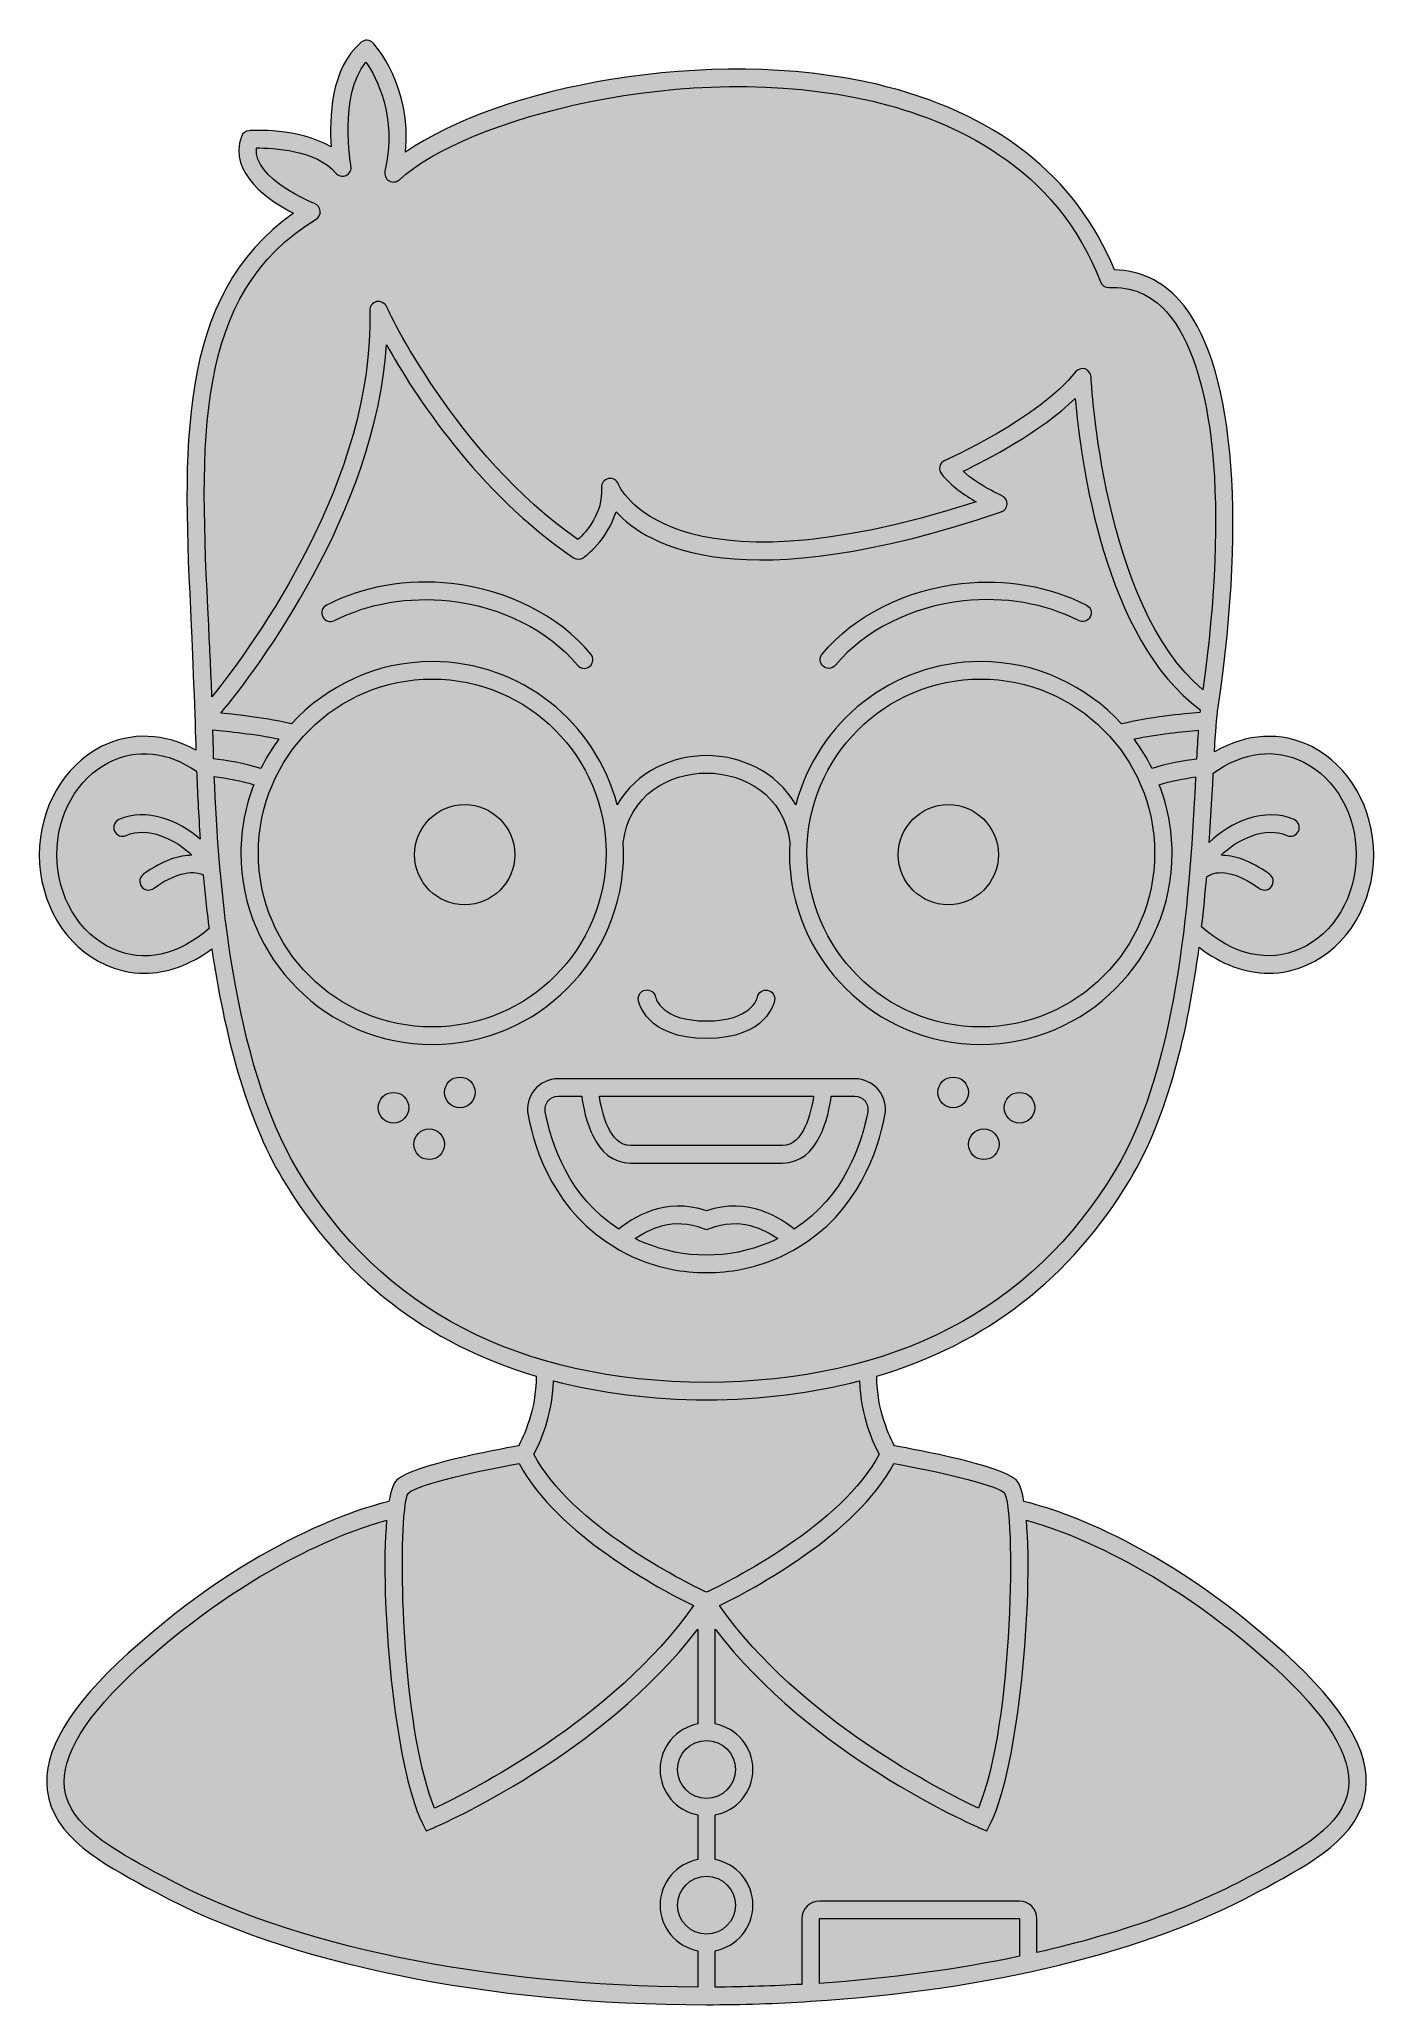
# Model space of a CAD drawing. Header units: inches. Extents: x -0.96 to 0.96, y -1.77 to 1.05.
import ezdxf

# ---------------------------------------------------------------- set-up
doc = ezdxf.new("R2010")
doc.units = ezdxf.units.IN
doc.header["$MEASUREMENT"] = 0
doc.layers.add('Design', color=7, linetype='Continuous', lineweight=0)

msp = doc.modelspace()

# ---------------------------------------------------------------- hatches: boundary and pattern name
at = {"layer": 'Design', "true_color": 0xf8e0c5, "transparency": 33554687}
h = msp.add_hatch(color=254, dxfattribs=at)
h.dxf.hatch_style = 2
edge = h.paths.add_edge_path()
edge.add_spline(control_points=[(0.9447, -1.4589), (0.9365, -1.5261), (0.8651, -1.5643), (0.8022, -1.5981), (0.8022, -1.5981), (0.7883, -1.6056), (0.7883, -1.6056), (0.6311, -1.6908), (0.4037, -1.7456), (0.1495, -1.7613), (0.1495, -1.7613), (0.1492, -1.7613), (0.1492, -1.7613), (0.1004, -1.7644), (0.0505, -1.7662), (0, -1.7662), (-0.3136, -1.7662), (-0.6009, -1.7072), (-0.7883, -1.6056), (-0.7883, -1.6056), (-0.8022, -1.5981), (-0.8022, -1.5981), (-0.8651, -1.5643), (-0.9365, -1.5261), (-0.9447, -1.4589), (-0.9514, -1.4038), (-0.9135, -1.3397), (-0.8286, -1.2628), (-0.6467, -1.098), (-0.4916, -1.054), (-0.455, -1.0454), (-0.4522, -1.0296), (-0.4484, -1.0186), (-0.4435, -1.0144), (-0.4186, -0.9931), (-0.3043, -0.9719), (-0.2694, -0.9658), (-0.2625, -0.9531), (-0.2443, -0.9151), (-0.2439, -0.866), (-0.4006, -0.8195), (-0.5223, -0.7253), (-0.607, -0.5842), (-0.6613, -0.4936), (-0.6916, -0.371), (-0.7088, -0.2538), (-0.7397, -0.2767), (-0.7729, -0.2887), (-0.8055, -0.2887), (-0.8244, -0.2887), (-0.843, -0.2847), (-0.8609, -0.2767), (-0.9187, -0.2509), (-0.956, -0.189), (-0.956, -0.1189), (-0.956, -0.0523), (-0.9212, 0.0085), (-0.8672, 0.0358), (-0.8247, 0.0574), (-0.7764, 0.0553), (-0.7315, 0.0307), (-0.7319, 0.0431), (-0.7364, 0.1713), (-0.7383, 0.2087), (-0.7506, 0.4615), (-0.7614, 0.681), (-0.5919, 0.7999), (-0.6257, 0.8172), (-0.6857, 0.8563), (-0.6664, 0.9099), (-0.6647, 0.9145), (-0.6605, 0.9177), (-0.6555, 0.9181), (-0.6521, 0.9183), (-0.5849, 0.9226), (-0.5378, 0.8948), (-0.5408, 0.9363), (-0.5386, 1.0078), (-0.495, 1.0447), (-0.4899, 1.049), (-0.4822, 1.0485), (-0.4777, 1.0436), (-0.4752, 1.0409), (-0.4223, 0.9822), (-0.4311, 0.8871), (-0.2996, 0.9801), (0.0039, 1.0408), (0.2439, 0.9845), (0.4127, 0.9449), (0.5302, 0.8531), (0.5845, 0.7186), (0.6208, 0.7181), (0.652, 0.7036), (0.6774, 0.6755), (0.7541, 0.5908), (0.7749, 0.3728), (0.7331, 0.0924), (0.7309, 0.0778), (0.7294, 0.0558), (0.7278, 0.0283), (0.7737, 0.055), (0.8235, 0.058), (0.8672, 0.0358), (0.9212, 0.0085), (0.956, -0.0523), (0.956, -0.1189), (0.956, -0.189), (0.9187, -0.2509), (0.8609, -0.2767), (0.843, -0.2847), (0.8244, -0.2887), (0.8055, -0.2887), (0.7718, -0.2887), (0.7376, -0.2761), (0.7059, -0.2516), (0.6902, -0.3695), (0.662, -0.4925), (0.607, -0.5842), (0.5223, -0.7253), (0.4006, -0.8195), (0.2439, -0.866), (0.2443, -0.9151), (0.2625, -0.9531), (0.2694, -0.9658), (0.3043, -0.9719), (0.4186, -0.9931), (0.4435, -1.0144), (0.4484, -1.0186), (0.4522, -1.0296), (0.4549, -1.0454), (0.4916, -1.054), (0.6467, -1.098), (0.8286, -1.2628), (0.9135, -1.3397), (0.9514, -1.4038), (0.9447, -1.4589)], knot_values=[0, 0, 0, 0, 1, 1, 1, 2, 2, 2, 3, 3, 3, 4, 4, 4, 5, 5, 5, 6, 6, 6, 7, 7, 7, 8, 8, 8, 9, 9, 9, 10, 10, 10, 11, 11, 11, 12, 12, 12, 13, 13, 13, 14, 14, 14, 15, 15, 15, 16, 16, 16, 17, 17, 17, 18, 18, 18, 19, 19, 19, 20, 20, 20, 21, 21, 21, 22, 22, 22, 23, 23, 23, 24, 24, 24, 25, 25, 25, 26, 26, 26, 27, 27, 27, 28, 28, 28, 29, 29, 29, 30, 30, 30, 31, 31, 31, 32, 32, 32, 33, 33, 33, 34, 34, 34, 35, 35, 35, 36, 36, 36, 37, 37, 37, 38, 38, 38, 39, 39, 39, 40, 40, 40, 41, 41, 41, 42, 42, 42, 43, 43, 43, 44, 44, 44, 45, 45, 45, 45], degree=3, periodic=0)
at = {"layer": 'Design', "true_color": 0x333333, "transparency": 33554687}
h = msp.add_hatch(color=250, dxfattribs=at)
h.dxf.hatch_style = 2
edge = h.paths.add_edge_path()
edge.add_spline(control_points=[(0.4486, -0.5033), (0.4607, -0.5033), (0.4705, -0.4935), (0.4705, -0.4813), (0.4705, -0.4692), (0.4607, -0.4594), (0.4486, -0.4594), (0.4364, -0.4594), (0.4266, -0.4692), (0.4266, -0.4813), (0.4266, -0.4935), (0.4364, -0.5033), (0.4486, -0.5033)], knot_values=[0, 0, 0, 0, 1, 1, 1, 2, 2, 2, 3, 3, 3, 4, 4, 4, 4], degree=3, periodic=0)
edge = h.paths.add_edge_path()
edge.add_spline(control_points=[(-0.4486, -0.4594), (-0.4607, -0.4594), (-0.4705, -0.4692), (-0.4705, -0.4813), (-0.4705, -0.4935), (-0.4607, -0.5033), (-0.4486, -0.5033), (-0.4364, -0.5033), (-0.4266, -0.4935), (-0.4266, -0.4813), (-0.4266, -0.4692), (-0.4364, -0.4594), (-0.4486, -0.4594)], knot_values=[0, 0, 0, 0, 1, 1, 1, 2, 2, 2, 3, 3, 3, 4, 4, 4, 4], degree=3, periodic=0)
edge = h.paths.add_edge_path()
edge.add_spline(control_points=[(0.3974, -0.5557), (0.4095, -0.5557), (0.4193, -0.5459), (0.4193, -0.5337), (0.4193, -0.5216), (0.4095, -0.5118), (0.3974, -0.5118), (0.3852, -0.5118), (0.3754, -0.5216), (0.3754, -0.5337), (0.3754, -0.5459), (0.3852, -0.5557), (0.3974, -0.5557)], knot_values=[0, 0, 0, 0, 1, 1, 1, 2, 2, 2, 3, 3, 3, 4, 4, 4, 4], degree=3, periodic=0)
edge = h.paths.add_edge_path()
edge.add_spline(control_points=[(-0.3974, -0.5118), (-0.4095, -0.5118), (-0.4193, -0.5216), (-0.4193, -0.5337), (-0.4193, -0.5459), (-0.4095, -0.5557), (-0.3974, -0.5557), (-0.3852, -0.5557), (-0.3754, -0.5459), (-0.3754, -0.5337), (-0.3754, -0.5216), (-0.3852, -0.5118), (-0.3974, -0.5118)], knot_values=[0, 0, 0, 0, 1, 1, 1, 2, 2, 2, 3, 3, 3, 4, 4, 4, 4], degree=3, periodic=0)
edge = h.paths.add_edge_path()
edge.add_spline(control_points=[(0.3534, -0.4813), (0.3656, -0.4813), (0.3754, -0.4715), (0.3754, -0.4594), (0.3754, -0.4473), (0.3656, -0.4374), (0.3534, -0.4374), (0.3413, -0.4374), (0.3315, -0.4473), (0.3315, -0.4594), (0.3315, -0.4715), (0.3413, -0.4813), (0.3534, -0.4813)], knot_values=[0, 0, 0, 0, 1, 1, 1, 2, 2, 2, 3, 3, 3, 4, 4, 4, 4], degree=3, periodic=0)
edge = h.paths.add_edge_path()
edge.add_spline(control_points=[(-0.3534, -0.4374), (-0.3656, -0.4374), (-0.3754, -0.4473), (-0.3754, -0.4594), (-0.3754, -0.4715), (-0.3656, -0.4813), (-0.3534, -0.4813), (-0.3413, -0.4813), (-0.3315, -0.4715), (-0.3315, -0.4594), (-0.3315, -0.4473), (-0.3413, -0.4374), (-0.3534, -0.4374)], knot_values=[0, 0, 0, 0, 1, 1, 1, 2, 2, 2, 3, 3, 3, 4, 4, 4, 4], degree=3, periodic=0)
edge = h.paths.add_edge_path()
edge.add_spline(control_points=[(0.8119, -1.2813), (0.6486, -1.1334), (0.505, -1.0849), (0.4584, -1.0722), (0.4683, -1.1846), (0.4479, -1.4239), (0.407, -1.5066), (0.407, -1.5066), (0.4017, -1.5172), (0.4017, -1.5172), (0.4017, -1.5172), (0.3909, -1.5126), (0.3909, -1.5126), (0.3806, -1.5082), (0.1496, -1.408), (0.0125, -1.2283), (0.0125, -1.2283), (0.0125, -1.364), (0.0125, -1.364), (0.0432, -1.3698), (0.0665, -1.3968), (0.0665, -1.4292), (0.0665, -1.4615), (0.0432, -1.4885), (0.0125, -1.4943), (0.0125, -1.4943), (0.0125, -1.5584), (0.0125, -1.5584), (0.0432, -1.5643), (0.0665, -1.5913), (0.0665, -1.6236), (0.0665, -1.656), (0.0432, -1.6829), (0.0125, -1.6888), (0.0125, -1.6888), (0.0125, -1.741), (0.0125, -1.741), (0.0545, -1.7407), (0.096, -1.7394), (0.1368, -1.737), (0.1368, -1.737), (0.1368, -1.6428), (0.1368, -1.6428), (0.1368, -1.6291), (0.1479, -1.6179), (0.1617, -1.6179), (0.1617, -1.6179), (0.4485, -1.6179), (0.4485, -1.6179), (0.4623, -1.6179), (0.4734, -1.6291), (0.4734, -1.6428), (0.4734, -1.6428), (0.4734, -1.6913), (0.4734, -1.6913), (0.5901, -1.6649), (0.6934, -1.6286), (0.7763, -1.5836), (0.7763, -1.5836), (0.7904, -1.5761), (0.7904, -1.5761), (0.848, -1.5452), (0.9132, -1.5102), (0.9199, -1.4559), (0.9255, -1.4101), (0.8891, -1.3513), (0.8119, -1.2813)], knot_values=[0, 0, 0, 0, 1, 1, 1, 2, 2, 2, 3, 3, 3, 4, 4, 4, 5, 5, 5, 6, 6, 6, 7, 7, 7, 8, 8, 8, 9, 9, 9, 10, 10, 10, 11, 11, 11, 12, 12, 12, 13, 13, 13, 14, 14, 14, 15, 15, 15, 16, 16, 16, 17, 17, 17, 18, 18, 18, 19, 19, 19, 20, 20, 20, 21, 21, 21, 22, 22, 22, 22], degree=3, periodic=0)
edge = h.paths.add_edge_path()
edge.add_spline(control_points=[(0.1617, -1.7356), (0.2627, -1.7287), (0.3593, -1.7156), (0.4484, -1.6968), (0.4484, -1.6968), (0.4484, -1.6428), (0.4484, -1.6428), (0.4484, -1.6428), (0.1617, -1.6428), (0.1617, -1.6428), (0.1617, -1.6428), (0.1617, -1.7356), (0.1617, -1.7356)], knot_values=[0, 0, 0, 0, 1, 1, 1, 2, 2, 2, 3, 3, 3, 4, 4, 4, 4], degree=3, periodic=0)
edge = h.paths.add_edge_path()
edge.add_spline(control_points=[(-0.7763, -1.5836), (-0.595, -1.682), (-0.3171, -1.7391), (-0.0125, -1.741), (-0.0125, -1.741), (-0.0125, -1.6888), (-0.0125, -1.6888), (-0.0432, -1.6829), (-0.0665, -1.656), (-0.0665, -1.6236), (-0.0665, -1.5913), (-0.0432, -1.5643), (-0.0125, -1.5584), (-0.0125, -1.5584), (-0.0125, -1.4943), (-0.0125, -1.4943), (-0.0432, -1.4885), (-0.0665, -1.4615), (-0.0665, -1.4292), (-0.0665, -1.3968), (-0.0432, -1.3698), (-0.0125, -1.364), (-0.0125, -1.364), (-0.0125, -1.2283), (-0.0125, -1.2283), (-0.1496, -1.408), (-0.3806, -1.5082), (-0.3909, -1.5126), (-0.3909, -1.5126), (-0.4017, -1.5172), (-0.4017, -1.5172), (-0.4017, -1.5172), (-0.407, -1.5066), (-0.407, -1.5066), (-0.4479, -1.4239), (-0.4683, -1.1846), (-0.4584, -1.0722), (-0.505, -1.0849), (-0.6486, -1.1334), (-0.8119, -1.2813), (-0.8891, -1.3513), (-0.9255, -1.4101), (-0.9199, -1.4559), (-0.9132, -1.5102), (-0.848, -1.5452), (-0.7904, -1.5761), (-0.7904, -1.5761), (-0.7763, -1.5836), (-0.7763, -1.5836)], knot_values=[0, 0, 0, 0, 1, 1, 1, 2, 2, 2, 3, 3, 3, 4, 4, 4, 5, 5, 5, 6, 6, 6, 7, 7, 7, 8, 8, 8, 9, 9, 9, 10, 10, 10, 11, 11, 11, 12, 12, 12, 13, 13, 13, 14, 14, 14, 15, 15, 15, 16, 16, 16, 16], degree=3, periodic=0)
edge = h.paths.add_edge_path()
edge.add_spline(control_points=[(-0.4272, -1.0334), (-0.4293, -1.0363), (-0.431, -1.044), (-0.4324, -1.0553), (-0.4323, -1.0568), (-0.4324, -1.0583), (-0.4328, -1.0596), (-0.4414, -1.141), (-0.4329, -1.381), (-0.3896, -1.4846), (-0.3396, -1.4612), (-0.1334, -1.358), (-0.0186, -1.1944), (-0.0647, -1.1719), (-0.2146, -1.0928), (-0.2685, -0.991), (-0.3253, -1.0011), (-0.4117, -1.02), (-0.4272, -1.0334)], knot_values=[0, 0, 0, 0, 1, 1, 1, 2, 2, 2, 3, 3, 3, 4, 4, 4, 5, 5, 5, 6, 6, 6, 6], degree=3, periodic=0)
edge = h.paths.add_edge_path()
edge.add_spline(control_points=[(0.0415, -1.4292), (0.0415, -1.4063), (0.0229, -1.3877), (0, -1.3877), (-0.0229, -1.3877), (-0.0415, -1.4063), (-0.0415, -1.4292), (-0.0415, -1.452), (-0.0229, -1.4706), (0, -1.4706), (0.0229, -1.4706), (0.0415, -1.452), (0.0415, -1.4292)], knot_values=[0, 0, 0, 0, 1, 1, 1, 2, 2, 2, 3, 3, 3, 4, 4, 4, 4], degree=3, periodic=0)
edge = h.paths.add_edge_path()
edge.add_spline(control_points=[(0.0415, -1.6236), (0.0415, -1.6008), (0.0229, -1.5822), (0, -1.5822), (-0.0229, -1.5822), (-0.0415, -1.6008), (-0.0415, -1.6236), (-0.0415, -1.6465), (-0.0229, -1.6651), (0, -1.6651), (0.0229, -1.6651), (0.0415, -1.6465), (0.0415, -1.6236)], knot_values=[0, 0, 0, 0, 1, 1, 1, 2, 2, 2, 3, 3, 3, 4, 4, 4, 4], degree=3, periodic=0)
edge = h.paths.add_edge_path()
edge.add_spline(control_points=[(-0.219, -0.8727), (-0.2209, -0.9239), (-0.2392, -0.9628), (-0.2473, -0.9775), (-0.195, -1.0789), (-0.031, -1.1608), (0, -1.1755), (0.031, -1.1608), (0.195, -1.0789), (0.2473, -0.9775), (0.2392, -0.9628), (0.2209, -0.9239), (0.219, -0.8727), (0.152, -0.8901), (0.0792, -0.8994), (0.0001, -0.9), (-0.0791, -0.8994), (-0.152, -0.8901), (-0.219, -0.8727)], knot_values=[0, 0, 0, 0, 1, 1, 1, 2, 2, 2, 3, 3, 3, 4, 4, 4, 5, 5, 5, 6, 6, 6, 6], degree=3, periodic=0)
edge = h.paths.add_edge_path()
edge.add_spline(control_points=[(0.0001, -0.875), (0.2688, -0.873), (0.4659, -0.7708), (0.5856, -0.5713), (0.679, -0.4156), (0.6929, -0.1615), (0.7009, -0.0076), (0.6845, -0.0099), (0.6635, -0.0137), (0.6488, -0.0187), (0.6605, -0.0491), (0.6671, -0.082), (0.6671, -0.1165), (0.6671, -0.2677), (0.5441, -0.3907), (0.393, -0.3907), (0.2418, -0.3907), (0.1188, -0.2677), (0.1188, -0.1165), (0.1188, -0.1114), (0.1193, -0.1064), (0.1195, -0.1014), (0.1109, -0.0327), (0.0532, -0.002), (0, -0.002), (-0.0532, -0.002), (-0.1108, -0.0327), (-0.1194, -0.1014), (-0.1192, -0.1064), (-0.1188, -0.1114), (-0.1188, -0.1165), (-0.1188, -0.2677), (-0.2418, -0.3907), (-0.393, -0.3907), (-0.5441, -0.3907), (-0.6671, -0.2677), (-0.6671, -0.1165), (-0.6671, -0.082), (-0.6605, -0.0491), (-0.6488, -0.0187), (-0.6648, -0.0132), (-0.6885, -0.0092), (-0.7053, -0.007), (-0.6994, -0.1579), (-0.6791, -0.4154), (-0.5856, -0.5713), (-0.4659, -0.7708), (-0.2688, -0.873), (0.0001, -0.875)], knot_values=[0, 0, 0, 0, 1, 1, 1, 2, 2, 2, 3, 3, 3, 4, 4, 4, 5, 5, 5, 6, 6, 6, 7, 7, 7, 8, 8, 8, 9, 9, 9, 10, 10, 10, 11, 11, 11, 12, 12, 12, 13, 13, 13, 14, 14, 14, 15, 15, 15, 16, 16, 16, 16], degree=3, periodic=0)
edge = h.paths.add_edge_path()
edge.add_spline(control_points=[(-0.7128, -0.2248), (-0.7162, -0.1986), (-0.7191, -0.1728), (-0.7213, -0.1479), (-0.7273, -0.1447), (-0.75, -0.1368), (-0.7923, -0.1672), (-0.7945, -0.1688), (-0.797, -0.1696), (-0.7996, -0.1696), (-0.8034, -0.1696), (-0.8073, -0.1678), (-0.8097, -0.1644), (-0.8137, -0.1588), (-0.8125, -0.151), (-0.8069, -0.147), (-0.7777, -0.1259), (-0.7544, -0.1199), (-0.7374, -0.1198), (-0.7608, -0.0964), (-0.8012, -0.0778), (-0.8317, -0.0914), (-0.838, -0.0943), (-0.8454, -0.0914), (-0.8482, -0.0851), (-0.8511, -0.0788), (-0.8483, -0.0715), (-0.842, -0.0686), (-0.8025, -0.051), (-0.7556, -0.07), (-0.7255, -0.0968), (-0.728, -0.0611), (-0.7295, -0.0282), (-0.7306, 0.0005), (-0.7722, 0.0288), (-0.8164, 0.0336), (-0.8559, 0.0135), (-0.9016, -0.0096), (-0.931, -0.0616), (-0.931, -0.1189), (-0.931, -0.1782), (-0.8988, -0.2325), (-0.8507, -0.2539), (-0.8062, -0.2738), (-0.7574, -0.2633), (-0.7128, -0.2248)], knot_values=[0, 0, 0, 0, 1, 1, 1, 2, 2, 2, 3, 3, 3, 4, 4, 4, 5, 5, 5, 6, 6, 6, 7, 7, 7, 8, 8, 8, 9, 9, 9, 10, 10, 10, 11, 11, 11, 12, 12, 12, 13, 13, 13, 14, 14, 14, 15, 15, 15, 15], degree=3, periodic=0)
edge = h.paths.add_edge_path()
edge.add_spline(control_points=[(-0.7133, 0.21), (-0.7117, 0.1764), (-0.71, 0.1421), (-0.7087, 0.1074), (-0.6477, 0.1833), (-0.4758, 0.4193), (-0.4825, 0.6606), (-0.4827, 0.6666), (-0.4786, 0.6718), (-0.4728, 0.6732), (-0.4671, 0.6745), (-0.4611, 0.6716), (-0.4586, 0.6662), (-0.4577, 0.6641), (-0.3612, 0.4566), (-0.1843, 0.3324), (-0.1723, 0.3435), (-0.1481, 0.3706), (-0.1505, 0.4067), (-0.1509, 0.4129), (-0.1466, 0.4185), (-0.1405, 0.4197), (-0.1344, 0.421), (-0.1283, 0.4176), (-0.1262, 0.4117), (-0.1256, 0.4101), (-0.0565, 0.244), (0.3863, 0.3864), (0.3699, 0.396), (0.3497, 0.41), (0.3367, 0.4264), (0.3343, 0.4294), (0.3334, 0.4334), (0.3344, 0.4371), (0.3353, 0.4409), (0.3379, 0.444), (0.3414, 0.4456), (0.3428, 0.4462), (0.4774, 0.5063), (0.5288, 0.5725), (0.532, 0.5766), (0.5374, 0.5783), (0.5424, 0.5768), (0.5474, 0.5752), (0.5509, 0.5706), (0.5511, 0.5654), (0.5513, 0.562), (0.5672, 0.2377), (0.7113, 0.1172), (0.7479, 0.3799), (0.7287, 0.5816), (0.6589, 0.6588), (0.6363, 0.6837), (0.6094, 0.6951), (0.5766, 0.6935), (0.5713, 0.6931), (0.5663, 0.6965), (0.5644, 0.7015), (0.5016, 0.8668), (0.3523, 0.9334), (0.2382, 0.9602), (-0.0289, 1.0228), (-0.347, 0.9341), (-0.4401, 0.8479), (-0.4441, 0.8442), (-0.4501, 0.8435), (-0.4548, 0.8462), (-0.4596, 0.849), (-0.462, 0.8545), (-0.4607, 0.8599), (-0.4426, 0.9384), (-0.4727, 0.9941), (-0.488, 1.0162), (-0.5276, 0.9679), (-0.5096, 0.8688), (-0.5094, 0.8678), (-0.5083, 0.8622), (-0.5112, 0.8566), (-0.5163, 0.8541), (-0.5215, 0.8517), (-0.5276, 0.8531), (-0.5313, 0.8574), (-0.5592, 0.8908), (-0.6216, 0.8936), (-0.6448, 0.8934), (-0.6497, 0.8488), (-0.5625, 0.8139), (-0.5616, 0.8136), (-0.5571, 0.8119), (-0.554, 0.8078), (-0.5536, 0.803), (-0.5532, 0.7983), (-0.5555, 0.7937), (-0.5595, 0.7912), (-0.7365, 0.6834), (-0.7262, 0.4745), (-0.7133, 0.21)], knot_values=[0, 0, 0, 0, 1, 1, 1, 2, 2, 2, 3, 3, 3, 4, 4, 4, 5, 5, 5, 6, 6, 6, 7, 7, 7, 8, 8, 8, 9, 9, 9, 10, 10, 10, 11, 11, 11, 12, 12, 12, 13, 13, 13, 14, 14, 14, 15, 15, 15, 16, 16, 16, 17, 17, 17, 18, 18, 18, 19, 19, 19, 20, 20, 20, 21, 21, 21, 22, 22, 22, 23, 23, 23, 24, 24, 24, 25, 25, 25, 26, 26, 26, 27, 27, 27, 28, 28, 28, 29, 29, 29, 30, 30, 30, 31, 31, 31, 32, 32, 32, 32], degree=3, periodic=0)
edge = h.paths.add_edge_path()
edge.add_spline(control_points=[(0.7262, -0.0023), (0.7261, -0.0032), (0.7228, -0.0667), (0.7204, -0.1016), (0.7501, -0.0724), (0.8002, -0.0499), (0.842, -0.0686), (0.8483, -0.0715), (0.8511, -0.0788), (0.8482, -0.0851), (0.8454, -0.0914), (0.838, -0.0943), (0.8317, -0.0914), (0.8012, -0.0778), (0.7608, -0.0964), (0.7374, -0.1198), (0.7544, -0.1199), (0.7777, -0.1259), (0.8069, -0.147), (0.8125, -0.151), (0.8137, -0.1588), (0.8097, -0.1644), (0.8073, -0.1678), (0.8034, -0.1696), (0.7996, -0.1696), (0.797, -0.1696), (0.7945, -0.1688), (0.7923, -0.1672), (0.7433, -0.132), (0.7207, -0.1482), (0.7197, -0.1489), (0.7188, -0.1496), (0.7177, -0.15), (0.7167, -0.1504), (0.7147, -0.1738), (0.7123, -0.1977), (0.7095, -0.2221), (0.755, -0.263), (0.8051, -0.2742), (0.8507, -0.2539), (0.8988, -0.2325), (0.931, -0.1782), (0.931, -0.1189), (0.931, -0.0616), (0.9016, -0.0096), (0.8559, 0.0135), (0.815, 0.0343), (0.769, 0.0286), (0.7262, -0.0023)], knot_values=[0, 0, 0, 0, 1, 1, 1, 2, 2, 2, 3, 3, 3, 4, 4, 4, 5, 5, 5, 6, 6, 6, 7, 7, 7, 8, 8, 8, 9, 9, 9, 10, 10, 10, 11, 11, 11, 12, 12, 12, 13, 13, 13, 14, 14, 14, 15, 15, 15, 16, 16, 16, 16], degree=3, periodic=0)
edge = h.paths.add_edge_path()
edge.add_spline(control_points=[(0.6387, 0.0043), (0.6583, 0.0113), (0.6855, 0.0157), (0.7022, 0.0179), (0.703, 0.0333), (0.7038, 0.0472), (0.7047, 0.0595), (0.6834, 0.0576), (0.6452, 0.0536), (0.6127, 0.0468), (0.6226, 0.0335), (0.6313, 0.0193), (0.6387, 0.0043)], knot_values=[0, 0, 0, 0, 1, 1, 1, 2, 2, 2, 3, 3, 3, 4, 4, 4, 4], degree=3, periodic=0)
edge = h.paths.add_edge_path()
edge.add_spline(control_points=[(0.1438, -0.1165), (0.1438, -0.2539), (0.2556, -0.3657), (0.393, -0.3657), (0.5304, -0.3657), (0.6421, -0.2539), (0.6421, -0.1165), (0.6421, 0.0209), (0.5304, 0.1327), (0.393, 0.1327), (0.2556, 0.1327), (0.1438, 0.0209), (0.1438, -0.1165)], knot_values=[0, 0, 0, 0, 1, 1, 1, 2, 2, 2, 3, 3, 3, 4, 4, 4, 4], degree=3, periodic=0)
edge = h.paths.add_edge_path()
edge.add_spline(control_points=[(-0.1279, -0.0477), (-0.101, 0.0005), (-0.0477, 0.023), (0, 0.023), (0.0477, 0.023), (0.101, 0.0005), (0.1279, -0.0477), (0.1585, 0.0702), (0.2656, 0.1577), (0.393, 0.1577), (0.4728, 0.1577), (0.5446, 0.1231), (0.5948, 0.0684), (0.6334, 0.0778), (0.6837, 0.0828), (0.7069, 0.0848), (0.7071, 0.0861), (0.7072, 0.0874), (0.7074, 0.0886), (0.5697, 0.1894), (0.5358, 0.4466), (0.5282, 0.5347), (0.479, 0.4866), (0.4011, 0.4463), (0.3676, 0.4302), (0.3902, 0.41), (0.4229, 0.3954), (0.4233, 0.3952), (0.428, 0.3931), (0.4309, 0.3884), (0.4307, 0.3832), (0.4305, 0.3781), (0.4271, 0.3736), (0.4222, 0.372), (0.0491, 0.2455), (-0.085, 0.3232), (-0.1296, 0.3724), (-0.1415, 0.332), (-0.1745, 0.3078), (-0.1762, 0.3065), (-0.1805, 0.3034), (-0.1862, 0.3034), (-0.1906, 0.3063), (-0.3289, 0.4003), (-0.419, 0.5405), (-0.4585, 0.6115), (-0.4742, 0.3713), (-0.6434, 0.1476), (-0.6957, 0.0838), (-0.6698, 0.0813), (-0.628, 0.0764), (-0.5948, 0.0684), (-0.5446, 0.1231), (-0.4728, 0.1577), (-0.393, 0.1577), (-0.2656, 0.1577), (-0.1585, 0.0702), (-0.1279, -0.0477)], knot_values=[0, 0, 0, 0, 1, 1, 1, 2, 2, 2, 3, 3, 3, 4, 4, 4, 5, 5, 5, 6, 6, 6, 7, 7, 7, 8, 8, 8, 9, 9, 9, 10, 10, 10, 11, 11, 11, 12, 12, 12, 13, 13, 13, 14, 14, 14, 15, 15, 15, 16, 16, 16, 17, 17, 17, 18, 18, 18, 19, 19, 19, 19], degree=3, periodic=0)
edge = h.paths.add_edge_path()
edge.add_spline(control_points=[(-0.6421, -0.1165), (-0.6421, -0.2539), (-0.5304, -0.3657), (-0.393, -0.3657), (-0.2556, -0.3657), (-0.1438, -0.2539), (-0.1438, -0.1165), (-0.1438, 0.0209), (-0.2556, 0.1327), (-0.393, 0.1327), (-0.5304, 0.1327), (-0.6421, 0.0209), (-0.6421, -0.1165)], knot_values=[0, 0, 0, 0, 1, 1, 1, 2, 2, 2, 3, 3, 3, 4, 4, 4, 4], degree=3, periodic=0)
edge = h.paths.add_edge_path()
edge.add_spline(control_points=[(-0.6126, 0.0468), (-0.6466, 0.0539), (-0.6864, 0.0579), (-0.7073, 0.0597), (-0.707, 0.0476), (-0.7066, 0.0337), (-0.7062, 0.0184), (-0.6901, 0.0164), (-0.6599, 0.0119), (-0.6387, 0.0043), (-0.6313, 0.0193), (-0.6226, 0.0335), (-0.6126, 0.0468)], knot_values=[0, 0, 0, 0, 1, 1, 1, 2, 2, 2, 3, 3, 3, 4, 4, 4, 4], degree=3, periodic=0)
edge = h.paths.add_edge_path()
edge.add_spline(control_points=[(0.4265, -1.0327), (0.4116, -1.02), (0.3253, -1.0011), (0.2685, -0.991), (0.2146, -1.0928), (0.0647, -1.1719), (0.0186, -1.1944), (0.1335, -1.3582), (0.3396, -1.4613), (0.3896, -1.4846), (0.4402, -1.3637), (0.4432, -1.0565), (0.4265, -1.0327)], knot_values=[0, 0, 0, 0, 1, 1, 1, 2, 2, 2, 3, 3, 3, 4, 4, 4, 4], degree=3, periodic=0)
edge = h.paths.add_edge_path()
edge.add_spline(control_points=[(0.9447, -1.4589), (0.9365, -1.5261), (0.8651, -1.5643), (0.8022, -1.5981), (0.8022, -1.5981), (0.7883, -1.6056), (0.7883, -1.6056), (0.6311, -1.6908), (0.4037, -1.7456), (0.1495, -1.7613), (0.1495, -1.7613), (0.1492, -1.7613), (0.1492, -1.7613), (0.1004, -1.7644), (0.0505, -1.7662), (0, -1.7662), (-0.3136, -1.7662), (-0.6009, -1.7072), (-0.7883, -1.6056), (-0.7883, -1.6056), (-0.8022, -1.5981), (-0.8022, -1.5981), (-0.8651, -1.5643), (-0.9365, -1.5261), (-0.9447, -1.4589), (-0.9514, -1.4038), (-0.9135, -1.3397), (-0.8286, -1.2628), (-0.6467, -1.098), (-0.4916, -1.054), (-0.455, -1.0454), (-0.4522, -1.0296), (-0.4484, -1.0186), (-0.4435, -1.0144), (-0.4186, -0.9931), (-0.3043, -0.9719), (-0.2694, -0.9658), (-0.2625, -0.9531), (-0.2443, -0.9151), (-0.2439, -0.866), (-0.4006, -0.8195), (-0.5223, -0.7253), (-0.607, -0.5842), (-0.6613, -0.4936), (-0.6916, -0.371), (-0.7088, -0.2538), (-0.7397, -0.2767), (-0.7729, -0.2887), (-0.8055, -0.2887), (-0.8244, -0.2887), (-0.843, -0.2847), (-0.8609, -0.2767), (-0.9187, -0.2509), (-0.956, -0.189), (-0.956, -0.1189), (-0.956, -0.0523), (-0.9212, 0.0085), (-0.8672, 0.0358), (-0.8247, 0.0574), (-0.7764, 0.0553), (-0.7315, 0.0307), (-0.7319, 0.0431), (-0.7364, 0.1713), (-0.7383, 0.2087), (-0.7506, 0.4615), (-0.7614, 0.681), (-0.5919, 0.7999), (-0.6257, 0.8172), (-0.6857, 0.8563), (-0.6664, 0.9099), (-0.6647, 0.9145), (-0.6605, 0.9177), (-0.6555, 0.9181), (-0.6521, 0.9183), (-0.5849, 0.9226), (-0.5378, 0.8948), (-0.5408, 0.9363), (-0.5386, 1.0078), (-0.495, 1.0447), (-0.4899, 1.049), (-0.4822, 1.0485), (-0.4777, 1.0436), (-0.4752, 1.0409), (-0.4223, 0.9822), (-0.4311, 0.8871), (-0.2996, 0.9801), (0.0039, 1.0408), (0.2439, 0.9845), (0.4127, 0.9449), (0.5302, 0.8531), (0.5845, 0.7186), (0.6208, 0.7181), (0.652, 0.7036), (0.6774, 0.6755), (0.7541, 0.5908), (0.7749, 0.3728), (0.7331, 0.0924), (0.7309, 0.0778), (0.7294, 0.0558), (0.7278, 0.0283), (0.7737, 0.055), (0.8235, 0.058), (0.8672, 0.0358), (0.9212, 0.0085), (0.956, -0.0523), (0.956, -0.1189), (0.956, -0.189), (0.9187, -0.2509), (0.8609, -0.2767), (0.843, -0.2847), (0.8244, -0.2887), (0.8055, -0.2887), (0.7718, -0.2887), (0.7376, -0.2761), (0.7059, -0.2516), (0.6902, -0.3695), (0.662, -0.4925), (0.607, -0.5842), (0.5223, -0.7253), (0.4006, -0.8195), (0.2439, -0.866), (0.2443, -0.9151), (0.2625, -0.9531), (0.2694, -0.9658), (0.3043, -0.9719), (0.4186, -0.9931), (0.4435, -1.0144), (0.4484, -1.0186), (0.4522, -1.0296), (0.4549, -1.0454), (0.4916, -1.054), (0.6467, -1.098), (0.8286, -1.2628), (0.9135, -1.3397), (0.9514, -1.4038), (0.9447, -1.4589)], knot_values=[0, 0, 0, 0, 1, 1, 1, 2, 2, 2, 3, 3, 3, 4, 4, 4, 5, 5, 5, 6, 6, 6, 7, 7, 7, 8, 8, 8, 9, 9, 9, 10, 10, 10, 11, 11, 11, 12, 12, 12, 13, 13, 13, 14, 14, 14, 15, 15, 15, 16, 16, 16, 17, 17, 17, 18, 18, 18, 19, 19, 19, 20, 20, 20, 21, 21, 21, 22, 22, 22, 23, 23, 23, 24, 24, 24, 25, 25, 25, 26, 26, 26, 27, 27, 27, 28, 28, 28, 29, 29, 29, 30, 30, 30, 31, 31, 31, 32, 32, 32, 33, 33, 33, 34, 34, 34, 35, 35, 35, 36, 36, 36, 37, 37, 37, 38, 38, 38, 39, 39, 39, 40, 40, 40, 41, 41, 41, 42, 42, 42, 43, 43, 43, 44, 44, 44, 45, 45, 45, 45], degree=3, periodic=0)
edge = h.paths.add_edge_path()
edge.add_spline(control_points=[(0.0892, -0.6748), (0.0937, -0.673), (0.0979, -0.6709), (0.1022, -0.6688), (0.0835, -0.6556), (0.0472, -0.6372), (0.0046, -0.6542), (0.0046, -0.6542), (0, -0.656), (0, -0.656), (0, -0.656), (-0.0046, -0.6542), (-0.0046, -0.6542), (-0.0472, -0.6372), (-0.0835, -0.6556), (-0.1022, -0.6688), (-0.0979, -0.6709), (-0.0937, -0.673), (-0.0892, -0.6748), (-0.0327, -0.6984), (0.0327, -0.6984), (0.0892, -0.6748)], knot_values=[0, 0, 0, 0, 1, 1, 1, 2, 2, 2, 3, 3, 3, 4, 4, 4, 5, 5, 5, 6, 6, 6, 7, 7, 7, 7], degree=3, periodic=0)
edge = h.paths.add_edge_path()
edge.add_spline(control_points=[(-0.1258, -0.6555), (-0.1078, -0.6405), (-0.0595, -0.6081), (0, -0.6292), (0.0595, -0.6081), (0.1078, -0.6405), (0.1258, -0.6555), (0.1977, -0.6086), (0.2225, -0.5324), (0.2311, -0.4873), (0.2321, -0.4817), (0.2307, -0.476), (0.2271, -0.4717), (0.2235, -0.4674), (0.2183, -0.4649), (0.2127, -0.4649), (0.2127, -0.4649), (0.1788, -0.4649), (0.1788, -0.4649), (0.1751, -0.4929), (0.1609, -0.5606), (0.1088, -0.5606), (0.1088, -0.5606), (-0.1088, -0.5606), (-0.1088, -0.5606), (-0.1609, -0.5606), (-0.1751, -0.4929), (-0.1788, -0.4649), (-0.1788, -0.4649), (-0.2127, -0.4649), (-0.2127, -0.4649), (-0.2183, -0.4649), (-0.2235, -0.4674), (-0.2271, -0.4717), (-0.2307, -0.476), (-0.2321, -0.4817), (-0.2311, -0.4873), (-0.2225, -0.5324), (-0.1977, -0.6086), (-0.1258, -0.6555)], knot_values=[0, 0, 0, 0, 1, 1, 1, 2, 2, 2, 3, 3, 3, 4, 4, 4, 5, 5, 5, 6, 6, 6, 7, 7, 7, 8, 8, 8, 9, 9, 9, 10, 10, 10, 11, 11, 11, 12, 12, 12, 13, 13, 13, 13], degree=3, periodic=0)
edge = h.paths.add_edge_path()
edge.add_spline(control_points=[(-0.1534, -0.4649), (-0.1499, -0.4885), (-0.139, -0.5356), (-0.1088, -0.5356), (-0.1088, -0.5356), (0.1088, -0.5356), (0.1088, -0.5356), (0.139, -0.5356), (0.1499, -0.4885), (0.1534, -0.4649), (0.1534, -0.4649), (-0.1534, -0.4649), (-0.1534, -0.4649)], knot_values=[0, 0, 0, 0, 1, 1, 1, 2, 2, 2, 3, 3, 3, 4, 4, 4, 4], degree=3, periodic=0)
edge = h.paths.add_edge_path()
edge.add_spline(control_points=[(0.0988, -0.6979), (0.0675, -0.711), (0.0343, -0.7176), (0, -0.7176), (-0.0343, -0.7176), (-0.0675, -0.711), (-0.0988, -0.6979), (-0.1097, -0.6934), (-0.1197, -0.6882), (-0.1291, -0.6827), (-0.2165, -0.6318), (-0.2459, -0.5434), (-0.2556, -0.492), (-0.2581, -0.479), (-0.2547, -0.4658), (-0.2463, -0.4557), (-0.238, -0.4457), (-0.2257, -0.4399), (-0.2127, -0.4399), (-0.2127, -0.4399), (0.2127, -0.4399), (0.2127, -0.4399), (0.2257, -0.4399), (0.238, -0.4457), (0.2463, -0.4557), (0.2547, -0.4658), (0.2581, -0.479), (0.2556, -0.492), (0.2459, -0.5433), (0.2166, -0.6315), (0.1296, -0.6824), (0.1294, -0.6825), (0.1293, -0.6826), (0.1291, -0.6827), (0.1196, -0.6882), (0.1097, -0.6934), (0.0988, -0.6979)], knot_values=[0, 0, 0, 0, 1, 1, 1, 2, 2, 2, 3, 3, 3, 4, 4, 4, 5, 5, 5, 6, 6, 6, 7, 7, 7, 8, 8, 8, 9, 9, 9, 10, 10, 10, 11, 11, 11, 12, 12, 12, 12], degree=3, periodic=0)
edge = h.paths.add_edge_path()
edge.add_spline(control_points=[(0, -0.3821), (0.0872, -0.3821), (0.0972, -0.3295), (0.0976, -0.3273), (0.0987, -0.3206), (0.0942, -0.3143), (0.0876, -0.313), (0.0809, -0.3117), (0.0744, -0.3162), (0.073, -0.3228), (0.0727, -0.3242), (0.065, -0.3571), (0, -0.3571), (-0.0645, -0.3571), (-0.0726, -0.3247), (-0.0729, -0.3229), (-0.0742, -0.3162), (-0.0806, -0.3117), (-0.0873, -0.3128), (-0.0942, -0.314), (-0.0987, -0.3205), (-0.0976, -0.3273), (-0.0972, -0.3295), (-0.0872, -0.3821), (0, -0.3821)], knot_values=[0, 0, 0, 0, 1, 1, 1, 2, 2, 2, 3, 3, 3, 4, 4, 4, 5, 5, 5, 6, 6, 6, 7, 7, 7, 8, 8, 8, 8], degree=3, periodic=0)
edge = h.paths.add_edge_path()
edge.add_spline(control_points=[(0.3465, -0.1907), (0.3861, -0.1907), (0.4182, -0.1586), (0.4182, -0.119), (0.4182, -0.0793), (0.3861, -0.0472), (0.3465, -0.0472), (0.3069, -0.0472), (0.2748, -0.0793), (0.2748, -0.119), (0.2748, -0.1586), (0.3069, -0.1907), (0.3465, -0.1907)], knot_values=[0, 0, 0, 0, 1, 1, 1, 2, 2, 2, 3, 3, 3, 4, 4, 4, 4], degree=3, periodic=0)
edge = h.paths.add_edge_path()
edge.add_spline(control_points=[(-0.3465, -0.1907), (-0.3069, -0.1907), (-0.2748, -0.1586), (-0.2748, -0.119), (-0.2748, -0.0793), (-0.3069, -0.0472), (-0.3465, -0.0472), (-0.3861, -0.0472), (-0.4182, -0.0793), (-0.4182, -0.119), (-0.4182, -0.1586), (-0.3861, -0.1907), (-0.3465, -0.1907)], knot_values=[0, 0, 0, 0, 1, 1, 1, 2, 2, 2, 3, 3, 3, 4, 4, 4, 4], degree=3, periodic=0)
edge = h.paths.add_edge_path()
edge.add_spline(control_points=[(0.1752, 0.1479), (0.1788, 0.1479), (0.1823, 0.1494), (0.1848, 0.1524), (0.2271, 0.2028), (0.294, 0.2364), (0.3683, 0.2446), (0.4266, 0.251), (0.4851, 0.241), (0.5329, 0.2163), (0.5391, 0.2132), (0.5466, 0.2156), (0.5498, 0.2217), (0.5529, 0.2279), (0.5505, 0.2354), (0.5444, 0.2386), (0.4922, 0.2654), (0.4287, 0.2764), (0.3655, 0.2694), (0.2849, 0.2605), (0.2121, 0.2237), (0.1656, 0.1685), (0.1612, 0.1632), (0.1619, 0.1553), (0.1672, 0.1509), (0.1695, 0.1489), (0.1724, 0.1479), (0.1752, 0.1479)], knot_values=[0, 0, 0, 0, 1, 1, 1, 2, 2, 2, 3, 3, 3, 4, 4, 4, 5, 5, 5, 6, 6, 6, 7, 7, 7, 8, 8, 8, 9, 9, 9, 9], degree=3, periodic=0)
edge = h.paths.add_edge_path()
edge.add_spline(control_points=[(-0.1656, 0.1685), (-0.1612, 0.1632), (-0.1619, 0.1553), (-0.1672, 0.1509), (-0.1695, 0.1489), (-0.1724, 0.1479), (-0.1752, 0.1479), (-0.1788, 0.1479), (-0.1823, 0.1494), (-0.1848, 0.1524), (-0.2271, 0.2028), (-0.294, 0.2364), (-0.3683, 0.2446), (-0.4266, 0.251), (-0.4851, 0.241), (-0.5329, 0.2163), (-0.5391, 0.2132), (-0.5466, 0.2156), (-0.5498, 0.2217), (-0.5529, 0.2279), (-0.5505, 0.2354), (-0.5444, 0.2386), (-0.4922, 0.2654), (-0.4287, 0.2764), (-0.3655, 0.2694), (-0.2849, 0.2605), (-0.2121, 0.2237), (-0.1656, 0.1685)], knot_values=[0, 0, 0, 0, 1, 1, 1, 2, 2, 2, 3, 3, 3, 4, 4, 4, 5, 5, 5, 6, 6, 6, 7, 7, 7, 8, 8, 8, 9, 9, 9, 9], degree=3, periodic=0)

# ---------------------------------------------------------------- linework, layer by layer
at = {"layer": 'Design'}
for points, knots in [([(0.9447, -1.4589), (0.9365, -1.5261), (0.8651, -1.5643), (0.8022, -1.5981), (0.8022, -1.5981), (0.7883, -1.6056), (0.7883, -1.6056), (0.6311, -1.6908), (0.4037, -1.7456), (0.1495, -1.7613), (0.1495, -1.7613), (0.1492, -1.7613), (0.1492, -1.7613), (0.1004, -1.7644), (0.0505, -1.7662), (0, -1.7662), (-0.3136, -1.7662), (-0.6009, -1.7072), (-0.7883, -1.6056), (-0.7883, -1.6056), (-0.8022, -1.5981), (-0.8022, -1.5981), (-0.8651, -1.5643), (-0.9365, -1.5261), (-0.9447, -1.4589), (-0.9514, -1.4038), (-0.9135, -1.3397), (-0.8286, -1.2628), (-0.6467, -1.098), (-0.4916, -1.054), (-0.455, -1.0454), (-0.4522, -1.0296), (-0.4484, -1.0186), (-0.4435, -1.0144), (-0.4186, -0.9931), (-0.3043, -0.9719), (-0.2694, -0.9658), (-0.2625, -0.9531), (-0.2443, -0.9151), (-0.2439, -0.866), (-0.4006, -0.8195), (-0.5223, -0.7253), (-0.607, -0.5842), (-0.6613, -0.4936), (-0.6916, -0.371), (-0.7088, -0.2538), (-0.7397, -0.2767), (-0.7729, -0.2887), (-0.8055, -0.2887), (-0.8244, -0.2887), (-0.843, -0.2847), (-0.8609, -0.2767), (-0.9187, -0.2509), (-0.956, -0.189), (-0.956, -0.1189), (-0.956, -0.0523), (-0.9212, 0.0085), (-0.8672, 0.0358), (-0.8247, 0.0574), (-0.7764, 0.0553), (-0.7315, 0.0307), (-0.7319, 0.0431), (-0.7364, 0.1713), (-0.7383, 0.2087), (-0.7506, 0.4615), (-0.7614, 0.681), (-0.5919, 0.7999), (-0.6257, 0.8172), (-0.6857, 0.8563), (-0.6664, 0.9099), (-0.6647, 0.9145), (-0.6605, 0.9177), (-0.6555, 0.9181), (-0.6521, 0.9183), (-0.5849, 0.9226), (-0.5378, 0.8948), (-0.5408, 0.9363), (-0.5386, 1.0078), (-0.495, 1.0447), (-0.4899, 1.049), (-0.4822, 1.0485), (-0.4777, 1.0436), (-0.4752, 1.0409), (-0.4223, 0.9822), (-0.4311, 0.8871), (-0.2996, 0.9801), (0.0039, 1.0408), (0.2439, 0.9845), (0.4127, 0.9449), (0.5302, 0.8531), (0.5845, 0.7186), (0.6208, 0.7181), (0.652, 0.7036), (0.6774, 0.6755), (0.7541, 0.5908), (0.7749, 0.3728), (0.7331, 0.0924), (0.7309, 0.0778), (0.7294, 0.0558), (0.7278, 0.0283), (0.7737, 0.055), (0.8235, 0.058), (0.8672, 0.0358), (0.9212, 0.0085), (0.956, -0.0523), (0.956, -0.1189), (0.956, -0.189), (0.9187, -0.2509), (0.8609, -0.2767), (0.843, -0.2847), (0.8244, -0.2887), (0.8055, -0.2887), (0.7718, -0.2887), (0.7376, -0.2761), (0.7059, -0.2516), (0.6902, -0.3695), (0.662, -0.4925), (0.607, -0.5842), (0.5223, -0.7253), (0.4006, -0.8195), (0.2439, -0.866), (0.2443, -0.9151), (0.2625, -0.9531), (0.2694, -0.9658), (0.3043, -0.9719), (0.4186, -0.9931), (0.4435, -1.0144), (0.4484, -1.0186), (0.4522, -1.0296), (0.4549, -1.0454), (0.4916, -1.054), (0.6467, -1.098), (0.8286, -1.2628), (0.9135, -1.3397), (0.9514, -1.4038), (0.9447, -1.4589)], [0, 0, 0, 0, 1, 1, 1, 2, 2, 2, 3, 3, 3, 4, 4, 4, 5, 5, 5, 6, 6, 6, 7, 7, 7, 8, 8, 8, 9, 9, 9, 10, 10, 10, 11, 11, 11, 12, 12, 12, 13, 13, 13, 14, 14, 14, 15, 15, 15, 16, 16, 16, 17, 17, 17, 18, 18, 18, 19, 19, 19, 20, 20, 20, 21, 21, 21, 22, 22, 22, 23, 23, 23, 24, 24, 24, 25, 25, 25, 26, 26, 26, 27, 27, 27, 28, 28, 28, 29, 29, 29, 30, 30, 30, 31, 31, 31, 32, 32, 32, 33, 33, 33, 34, 34, 34, 35, 35, 35, 36, 36, 36, 37, 37, 37, 38, 38, 38, 39, 39, 39, 40, 40, 40, 41, 41, 41, 42, 42, 42, 43, 43, 43, 44, 44, 44, 45, 45, 45, 45]), ([(0.9447, -1.4589), (0.9365, -1.5261), (0.8651, -1.5643), (0.8022, -1.5981), (0.8022, -1.5981), (0.7883, -1.6056), (0.7883, -1.6056), (0.6311, -1.6908), (0.4037, -1.7456), (0.1495, -1.7613), (0.1495, -1.7613), (0.1492, -1.7613), (0.1492, -1.7613), (0.1004, -1.7644), (0.0505, -1.7662), (0, -1.7662), (-0.3136, -1.7662), (-0.6009, -1.7072), (-0.7883, -1.6056), (-0.7883, -1.6056), (-0.8022, -1.5981), (-0.8022, -1.5981), (-0.8651, -1.5643), (-0.9365, -1.5261), (-0.9447, -1.4589), (-0.9514, -1.4038), (-0.9135, -1.3397), (-0.8286, -1.2628), (-0.6467, -1.098), (-0.4916, -1.054), (-0.455, -1.0454), (-0.4522, -1.0296), (-0.4484, -1.0186), (-0.4435, -1.0144), (-0.4186, -0.9931), (-0.3043, -0.9719), (-0.2694, -0.9658), (-0.2625, -0.9531), (-0.2443, -0.9151), (-0.2439, -0.866), (-0.4006, -0.8195), (-0.5223, -0.7253), (-0.607, -0.5842), (-0.6613, -0.4936), (-0.6916, -0.371), (-0.7088, -0.2538), (-0.7397, -0.2767), (-0.7729, -0.2887), (-0.8055, -0.2887), (-0.8244, -0.2887), (-0.843, -0.2847), (-0.8609, -0.2767), (-0.9187, -0.2509), (-0.956, -0.189), (-0.956, -0.1189), (-0.956, -0.0523), (-0.9212, 0.0085), (-0.8672, 0.0358), (-0.8247, 0.0574), (-0.7764, 0.0553), (-0.7315, 0.0307), (-0.7319, 0.0431), (-0.7364, 0.1713), (-0.7383, 0.2087), (-0.7506, 0.4615), (-0.7614, 0.681), (-0.5919, 0.7999), (-0.6257, 0.8172), (-0.6857, 0.8563), (-0.6664, 0.9099), (-0.6647, 0.9145), (-0.6605, 0.9177), (-0.6555, 0.9181), (-0.6521, 0.9183), (-0.5849, 0.9226), (-0.5378, 0.8948), (-0.5408, 0.9363), (-0.5386, 1.0078), (-0.495, 1.0447), (-0.4899, 1.049), (-0.4822, 1.0485), (-0.4777, 1.0436), (-0.4752, 1.0409), (-0.4223, 0.9822), (-0.4311, 0.8871), (-0.2996, 0.9801), (0.0039, 1.0408), (0.2439, 0.9845), (0.4127, 0.9449), (0.5302, 0.8531), (0.5845, 0.7186), (0.6208, 0.7181), (0.652, 0.7036), (0.6774, 0.6755), (0.7541, 0.5908), (0.7749, 0.3728), (0.7331, 0.0924), (0.7309, 0.0778), (0.7294, 0.0558), (0.7278, 0.0283), (0.7737, 0.055), (0.8235, 0.058), (0.8672, 0.0358), (0.9212, 0.0085), (0.956, -0.0523), (0.956, -0.1189), (0.956, -0.189), (0.9187, -0.2509), (0.8609, -0.2767), (0.843, -0.2847), (0.8244, -0.2887), (0.8055, -0.2887), (0.7718, -0.2887), (0.7376, -0.2761), (0.7059, -0.2516), (0.6902, -0.3695), (0.662, -0.4925), (0.607, -0.5842), (0.5223, -0.7253), (0.4006, -0.8195), (0.2439, -0.866), (0.2443, -0.9151), (0.2625, -0.9531), (0.2694, -0.9658), (0.3043, -0.9719), (0.4186, -0.9931), (0.4435, -1.0144), (0.4484, -1.0186), (0.4522, -1.0296), (0.4549, -1.0454), (0.4916, -1.054), (0.6467, -1.098), (0.8286, -1.2628), (0.9135, -1.3397), (0.9514, -1.4038), (0.9447, -1.4589)], [0, 0, 0, 0, 1, 1, 1, 2, 2, 2, 3, 3, 3, 4, 4, 4, 5, 5, 5, 6, 6, 6, 7, 7, 7, 8, 8, 8, 9, 9, 9, 10, 10, 10, 11, 11, 11, 12, 12, 12, 13, 13, 13, 14, 14, 14, 15, 15, 15, 16, 16, 16, 17, 17, 17, 18, 18, 18, 19, 19, 19, 20, 20, 20, 21, 21, 21, 22, 22, 22, 23, 23, 23, 24, 24, 24, 25, 25, 25, 26, 26, 26, 27, 27, 27, 28, 28, 28, 29, 29, 29, 30, 30, 30, 31, 31, 31, 32, 32, 32, 33, 33, 33, 34, 34, 34, 35, 35, 35, 36, 36, 36, 37, 37, 37, 38, 38, 38, 39, 39, 39, 40, 40, 40, 41, 41, 41, 42, 42, 42, 43, 43, 43, 44, 44, 44, 45, 45, 45, 45]), ([(-0.7133, 0.21), (-0.7117, 0.1764), (-0.71, 0.1421), (-0.7087, 0.1074), (-0.6477, 0.1833), (-0.4758, 0.4193), (-0.4825, 0.6606), (-0.4827, 0.6666), (-0.4786, 0.6718), (-0.4728, 0.6732), (-0.4671, 0.6745), (-0.4611, 0.6716), (-0.4586, 0.6662), (-0.4577, 0.6641), (-0.3612, 0.4566), (-0.1843, 0.3324), (-0.1723, 0.3435), (-0.1481, 0.3706), (-0.1505, 0.4067), (-0.1509, 0.4129), (-0.1466, 0.4185), (-0.1405, 0.4197), (-0.1344, 0.421), (-0.1283, 0.4176), (-0.1262, 0.4117), (-0.1256, 0.4101), (-0.0565, 0.244), (0.3863, 0.3864), (0.3699, 0.396), (0.3497, 0.41), (0.3367, 0.4264), (0.3343, 0.4294), (0.3334, 0.4334), (0.3344, 0.4371), (0.3353, 0.4409), (0.3379, 0.444), (0.3414, 0.4456), (0.3428, 0.4462), (0.4774, 0.5063), (0.5288, 0.5725), (0.532, 0.5766), (0.5374, 0.5783), (0.5424, 0.5768), (0.5474, 0.5752), (0.5509, 0.5706), (0.5511, 0.5654), (0.5513, 0.562), (0.5672, 0.2377), (0.7113, 0.1172), (0.7479, 0.3799), (0.7287, 0.5816), (0.6589, 0.6588), (0.6363, 0.6837), (0.6094, 0.6951), (0.5766, 0.6935), (0.5713, 0.6931), (0.5663, 0.6965), (0.5644, 0.7015), (0.5016, 0.8668), (0.3523, 0.9334), (0.2382, 0.9602), (-0.0289, 1.0228), (-0.347, 0.9341), (-0.4401, 0.8479), (-0.4441, 0.8442), (-0.4501, 0.8435), (-0.4548, 0.8462), (-0.4596, 0.849), (-0.462, 0.8545), (-0.4607, 0.8599), (-0.4426, 0.9384), (-0.4727, 0.9941), (-0.488, 1.0162), (-0.5276, 0.9679), (-0.5096, 0.8688), (-0.5094, 0.8678), (-0.5083, 0.8622), (-0.5112, 0.8566), (-0.5163, 0.8541), (-0.5215, 0.8517), (-0.5276, 0.8531), (-0.5313, 0.8574), (-0.5592, 0.8908), (-0.6216, 0.8936), (-0.6448, 0.8934), (-0.6497, 0.8488), (-0.5625, 0.8139), (-0.5616, 0.8136), (-0.5571, 0.8119), (-0.554, 0.8078), (-0.5536, 0.803), (-0.5532, 0.7983), (-0.5555, 0.7937), (-0.5595, 0.7912), (-0.7365, 0.6834), (-0.7262, 0.4745), (-0.7133, 0.21)], [0, 0, 0, 0, 1, 1, 1, 2, 2, 2, 3, 3, 3, 4, 4, 4, 5, 5, 5, 6, 6, 6, 7, 7, 7, 8, 8, 8, 9, 9, 9, 10, 10, 10, 11, 11, 11, 12, 12, 12, 13, 13, 13, 14, 14, 14, 15, 15, 15, 16, 16, 16, 17, 17, 17, 18, 18, 18, 19, 19, 19, 20, 20, 20, 21, 21, 21, 22, 22, 22, 23, 23, 23, 24, 24, 24, 25, 25, 25, 26, 26, 26, 27, 27, 27, 28, 28, 28, 29, 29, 29, 30, 30, 30, 31, 31, 31, 32, 32, 32, 32]), ([(-0.1279, -0.0477), (-0.101, 0.0005), (-0.0477, 0.023), (0, 0.023), (0.0477, 0.023), (0.101, 0.0005), (0.1279, -0.0477), (0.1585, 0.0702), (0.2656, 0.1577), (0.393, 0.1577), (0.4728, 0.1577), (0.5446, 0.1231), (0.5948, 0.0684), (0.6334, 0.0778), (0.6837, 0.0828), (0.7069, 0.0848), (0.7071, 0.0861), (0.7072, 0.0874), (0.7074, 0.0886), (0.5697, 0.1894), (0.5358, 0.4466), (0.5282, 0.5347), (0.479, 0.4866), (0.4011, 0.4463), (0.3676, 0.4302), (0.3902, 0.41), (0.4229, 0.3954), (0.4233, 0.3952), (0.428, 0.3931), (0.4309, 0.3884), (0.4307, 0.3832), (0.4305, 0.3781), (0.4271, 0.3736), (0.4222, 0.372), (0.0491, 0.2455), (-0.085, 0.3232), (-0.1296, 0.3724), (-0.1415, 0.332), (-0.1745, 0.3078), (-0.1762, 0.3065), (-0.1805, 0.3034), (-0.1862, 0.3034), (-0.1906, 0.3063), (-0.3289, 0.4003), (-0.419, 0.5405), (-0.4585, 0.6115), (-0.4742, 0.3713), (-0.6434, 0.1476), (-0.6957, 0.0838), (-0.6698, 0.0813), (-0.628, 0.0764), (-0.5948, 0.0684), (-0.5446, 0.1231), (-0.4728, 0.1577), (-0.393, 0.1577), (-0.2656, 0.1577), (-0.1585, 0.0702), (-0.1279, -0.0477)], [0, 0, 0, 0, 1, 1, 1, 2, 2, 2, 3, 3, 3, 4, 4, 4, 5, 5, 5, 6, 6, 6, 7, 7, 7, 8, 8, 8, 9, 9, 9, 10, 10, 10, 11, 11, 11, 12, 12, 12, 13, 13, 13, 14, 14, 14, 15, 15, 15, 16, 16, 16, 17, 17, 17, 18, 18, 18, 19, 19, 19, 19]), ([(-0.1656, 0.1685), (-0.1612, 0.1632), (-0.1619, 0.1553), (-0.1672, 0.1509), (-0.1695, 0.1489), (-0.1724, 0.1479), (-0.1752, 0.1479), (-0.1788, 0.1479), (-0.1823, 0.1494), (-0.1848, 0.1524), (-0.2271, 0.2028), (-0.294, 0.2364), (-0.3683, 0.2446), (-0.4266, 0.251), (-0.4851, 0.241), (-0.5329, 0.2163), (-0.5391, 0.2132), (-0.5466, 0.2156), (-0.5498, 0.2217), (-0.5529, 0.2279), (-0.5505, 0.2354), (-0.5444, 0.2386), (-0.4922, 0.2654), (-0.4287, 0.2764), (-0.3655, 0.2694), (-0.2849, 0.2605), (-0.2121, 0.2237), (-0.1656, 0.1685)], [0, 0, 0, 0, 1, 1, 1, 2, 2, 2, 3, 3, 3, 4, 4, 4, 5, 5, 5, 6, 6, 6, 7, 7, 7, 8, 8, 8, 9, 9, 9, 9]), ([(0.1752, 0.1479), (0.1788, 0.1479), (0.1823, 0.1494), (0.1848, 0.1524), (0.2271, 0.2028), (0.294, 0.2364), (0.3683, 0.2446), (0.4266, 0.251), (0.4851, 0.241), (0.5329, 0.2163), (0.5391, 0.2132), (0.5466, 0.2156), (0.5498, 0.2217), (0.5529, 0.2279), (0.5505, 0.2354), (0.5444, 0.2386), (0.4922, 0.2654), (0.4287, 0.2764), (0.3655, 0.2694), (0.2849, 0.2605), (0.2121, 0.2237), (0.1656, 0.1685), (0.1612, 0.1632), (0.1619, 0.1553), (0.1672, 0.1509), (0.1695, 0.1489), (0.1724, 0.1479), (0.1752, 0.1479)], [0, 0, 0, 0, 1, 1, 1, 2, 2, 2, 3, 3, 3, 4, 4, 4, 5, 5, 5, 6, 6, 6, 7, 7, 7, 8, 8, 8, 9, 9, 9, 9]), ([(-0.6421, -0.1165), (-0.6421, -0.2539), (-0.5304, -0.3657), (-0.393, -0.3657), (-0.2556, -0.3657), (-0.1438, -0.2539), (-0.1438, -0.1165), (-0.1438, 0.0209), (-0.2556, 0.1327), (-0.393, 0.1327), (-0.5304, 0.1327), (-0.6421, 0.0209), (-0.6421, -0.1165)], [0, 0, 0, 0, 1, 1, 1, 2, 2, 2, 3, 3, 3, 4, 4, 4, 4]), ([(0.1438, -0.1165), (0.1438, -0.2539), (0.2556, -0.3657), (0.393, -0.3657), (0.5304, -0.3657), (0.6421, -0.2539), (0.6421, -0.1165), (0.6421, 0.0209), (0.5304, 0.1327), (0.393, 0.1327), (0.2556, 0.1327), (0.1438, 0.0209), (0.1438, -0.1165)], [0, 0, 0, 0, 1, 1, 1, 2, 2, 2, 3, 3, 3, 4, 4, 4, 4]), ([(-0.6126, 0.0468), (-0.6466, 0.0539), (-0.6864, 0.0579), (-0.7073, 0.0597), (-0.707, 0.0476), (-0.7066, 0.0337), (-0.7062, 0.0184), (-0.6901, 0.0164), (-0.6599, 0.0119), (-0.6387, 0.0043), (-0.6313, 0.0193), (-0.6226, 0.0335), (-0.6126, 0.0468)], [0, 0, 0, 0, 1, 1, 1, 2, 2, 2, 3, 3, 3, 4, 4, 4, 4]), ([(0.6387, 0.0043), (0.6583, 0.0113), (0.6855, 0.0157), (0.7022, 0.0179), (0.703, 0.0333), (0.7038, 0.0472), (0.7047, 0.0595), (0.6834, 0.0576), (0.6452, 0.0536), (0.6127, 0.0468), (0.6226, 0.0335), (0.6313, 0.0193), (0.6387, 0.0043)], [0, 0, 0, 0, 1, 1, 1, 2, 2, 2, 3, 3, 3, 4, 4, 4, 4]), ([(-0.7128, -0.2248), (-0.7162, -0.1986), (-0.7191, -0.1728), (-0.7213, -0.1479), (-0.7273, -0.1447), (-0.75, -0.1368), (-0.7923, -0.1672), (-0.7945, -0.1688), (-0.797, -0.1696), (-0.7996, -0.1696), (-0.8034, -0.1696), (-0.8073, -0.1678), (-0.8097, -0.1644), (-0.8137, -0.1588), (-0.8125, -0.151), (-0.8069, -0.147), (-0.7777, -0.1259), (-0.7544, -0.1199), (-0.7374, -0.1198), (-0.7608, -0.0964), (-0.8012, -0.0778), (-0.8317, -0.0914), (-0.838, -0.0943), (-0.8454, -0.0914), (-0.8482, -0.0851), (-0.8511, -0.0788), (-0.8483, -0.0715), (-0.842, -0.0686), (-0.8025, -0.051), (-0.7556, -0.07), (-0.7255, -0.0968), (-0.728, -0.0611), (-0.7295, -0.0282), (-0.7306, 0.0005), (-0.7722, 0.0288), (-0.8164, 0.0336), (-0.8559, 0.0135), (-0.9016, -0.0096), (-0.931, -0.0616), (-0.931, -0.1189), (-0.931, -0.1782), (-0.8988, -0.2325), (-0.8507, -0.2539), (-0.8062, -0.2738), (-0.7574, -0.2633), (-0.7128, -0.2248)], [0, 0, 0, 0, 1, 1, 1, 2, 2, 2, 3, 3, 3, 4, 4, 4, 5, 5, 5, 6, 6, 6, 7, 7, 7, 8, 8, 8, 9, 9, 9, 10, 10, 10, 11, 11, 11, 12, 12, 12, 13, 13, 13, 14, 14, 14, 15, 15, 15, 15]), ([(0.7262, -0.0023), (0.7261, -0.0032), (0.7228, -0.0667), (0.7204, -0.1016), (0.7501, -0.0724), (0.8002, -0.0499), (0.842, -0.0686), (0.8483, -0.0715), (0.8511, -0.0788), (0.8482, -0.0851), (0.8454, -0.0914), (0.838, -0.0943), (0.8317, -0.0914), (0.8012, -0.0778), (0.7608, -0.0964), (0.7374, -0.1198), (0.7544, -0.1199), (0.7777, -0.1259), (0.8069, -0.147), (0.8125, -0.151), (0.8137, -0.1588), (0.8097, -0.1644), (0.8073, -0.1678), (0.8034, -0.1696), (0.7996, -0.1696), (0.797, -0.1696), (0.7945, -0.1688), (0.7923, -0.1672), (0.7433, -0.132), (0.7207, -0.1482), (0.7197, -0.1489), (0.7188, -0.1496), (0.7177, -0.15), (0.7167, -0.1504), (0.7147, -0.1738), (0.7123, -0.1977), (0.7095, -0.2221), (0.755, -0.263), (0.8051, -0.2742), (0.8507, -0.2539), (0.8988, -0.2325), (0.931, -0.1782), (0.931, -0.1189), (0.931, -0.0616), (0.9016, -0.0096), (0.8559, 0.0135), (0.815, 0.0343), (0.769, 0.0286), (0.7262, -0.0023)], [0, 0, 0, 0, 1, 1, 1, 2, 2, 2, 3, 3, 3, 4, 4, 4, 5, 5, 5, 6, 6, 6, 7, 7, 7, 8, 8, 8, 9, 9, 9, 10, 10, 10, 11, 11, 11, 12, 12, 12, 13, 13, 13, 14, 14, 14, 15, 15, 15, 16, 16, 16, 16]), ([(0.0001, -0.875), (0.2688, -0.873), (0.4659, -0.7708), (0.5856, -0.5713), (0.679, -0.4156), (0.6929, -0.1615), (0.7009, -0.0076), (0.6845, -0.0099), (0.6635, -0.0137), (0.6488, -0.0187), (0.6605, -0.0491), (0.6671, -0.082), (0.6671, -0.1165), (0.6671, -0.2677), (0.5441, -0.3907), (0.393, -0.3907), (0.2418, -0.3907), (0.1188, -0.2677), (0.1188, -0.1165), (0.1188, -0.1114), (0.1193, -0.1064), (0.1195, -0.1014), (0.1109, -0.0327), (0.0532, -0.002), (0, -0.002), (-0.0532, -0.002), (-0.1108, -0.0327), (-0.1194, -0.1014), (-0.1192, -0.1064), (-0.1188, -0.1114), (-0.1188, -0.1165), (-0.1188, -0.2677), (-0.2418, -0.3907), (-0.393, -0.3907), (-0.5441, -0.3907), (-0.6671, -0.2677), (-0.6671, -0.1165), (-0.6671, -0.082), (-0.6605, -0.0491), (-0.6488, -0.0187), (-0.6648, -0.0132), (-0.6885, -0.0092), (-0.7053, -0.007), (-0.6994, -0.1579), (-0.6791, -0.4154), (-0.5856, -0.5713), (-0.4659, -0.7708), (-0.2688, -0.873), (0.0001, -0.875)], [0, 0, 0, 0, 1, 1, 1, 2, 2, 2, 3, 3, 3, 4, 4, 4, 5, 5, 5, 6, 6, 6, 7, 7, 7, 8, 8, 8, 9, 9, 9, 10, 10, 10, 11, 11, 11, 12, 12, 12, 13, 13, 13, 14, 14, 14, 15, 15, 15, 16, 16, 16, 16]), ([(-0.3465, -0.1907), (-0.3069, -0.1907), (-0.2748, -0.1586), (-0.2748, -0.119), (-0.2748, -0.0793), (-0.3069, -0.0472), (-0.3465, -0.0472), (-0.3861, -0.0472), (-0.4182, -0.0793), (-0.4182, -0.119), (-0.4182, -0.1586), (-0.3861, -0.1907), (-0.3465, -0.1907)], [0, 0, 0, 0, 1, 1, 1, 2, 2, 2, 3, 3, 3, 4, 4, 4, 4]), ([(0.3465, -0.1907), (0.3861, -0.1907), (0.4182, -0.1586), (0.4182, -0.119), (0.4182, -0.0793), (0.3861, -0.0472), (0.3465, -0.0472), (0.3069, -0.0472), (0.2748, -0.0793), (0.2748, -0.119), (0.2748, -0.1586), (0.3069, -0.1907), (0.3465, -0.1907)], [0, 0, 0, 0, 1, 1, 1, 2, 2, 2, 3, 3, 3, 4, 4, 4, 4]), ([(0, -0.3821), (0.0872, -0.3821), (0.0972, -0.3295), (0.0976, -0.3273), (0.0987, -0.3206), (0.0942, -0.3143), (0.0876, -0.313), (0.0809, -0.3117), (0.0744, -0.3162), (0.073, -0.3228), (0.0727, -0.3242), (0.065, -0.3571), (0, -0.3571), (-0.0645, -0.3571), (-0.0726, -0.3247), (-0.0729, -0.3229), (-0.0742, -0.3162), (-0.0806, -0.3117), (-0.0873, -0.3128), (-0.0942, -0.314), (-0.0987, -0.3205), (-0.0976, -0.3273), (-0.0972, -0.3295), (-0.0872, -0.3821), (0, -0.3821)], [0, 0, 0, 0, 1, 1, 1, 2, 2, 2, 3, 3, 3, 4, 4, 4, 5, 5, 5, 6, 6, 6, 7, 7, 7, 8, 8, 8, 8]), ([(-0.3534, -0.4374), (-0.3656, -0.4374), (-0.3754, -0.4473), (-0.3754, -0.4594), (-0.3754, -0.4715), (-0.3656, -0.4813), (-0.3534, -0.4813), (-0.3413, -0.4813), (-0.3315, -0.4715), (-0.3315, -0.4594), (-0.3315, -0.4473), (-0.3413, -0.4374), (-0.3534, -0.4374)], [0, 0, 0, 0, 1, 1, 1, 2, 2, 2, 3, 3, 3, 4, 4, 4, 4]), ([(0.0988, -0.6979), (0.0675, -0.711), (0.0343, -0.7176), (0, -0.7176), (-0.0343, -0.7176), (-0.0675, -0.711), (-0.0988, -0.6979), (-0.1097, -0.6934), (-0.1197, -0.6882), (-0.1291, -0.6827), (-0.2165, -0.6318), (-0.2459, -0.5434), (-0.2556, -0.492), (-0.2581, -0.479), (-0.2547, -0.4658), (-0.2463, -0.4557), (-0.238, -0.4457), (-0.2257, -0.4399), (-0.2127, -0.4399), (-0.2127, -0.4399), (0.2127, -0.4399), (0.2127, -0.4399), (0.2257, -0.4399), (0.238, -0.4457), (0.2463, -0.4557), (0.2547, -0.4658), (0.2581, -0.479), (0.2556, -0.492), (0.2459, -0.5433), (0.2166, -0.6315), (0.1296, -0.6824), (0.1294, -0.6825), (0.1293, -0.6826), (0.1291, -0.6827), (0.1196, -0.6882), (0.1097, -0.6934), (0.0988, -0.6979)], [0, 0, 0, 0, 1, 1, 1, 2, 2, 2, 3, 3, 3, 4, 4, 4, 5, 5, 5, 6, 6, 6, 7, 7, 7, 8, 8, 8, 9, 9, 9, 10, 10, 10, 11, 11, 11, 12, 12, 12, 12]), ([(0.3534, -0.4813), (0.3656, -0.4813), (0.3754, -0.4715), (0.3754, -0.4594), (0.3754, -0.4473), (0.3656, -0.4374), (0.3534, -0.4374), (0.3413, -0.4374), (0.3315, -0.4473), (0.3315, -0.4594), (0.3315, -0.4715), (0.3413, -0.4813), (0.3534, -0.4813)], [0, 0, 0, 0, 1, 1, 1, 2, 2, 2, 3, 3, 3, 4, 4, 4, 4]), ([(-0.4486, -0.4594), (-0.4607, -0.4594), (-0.4705, -0.4692), (-0.4705, -0.4813), (-0.4705, -0.4935), (-0.4607, -0.5033), (-0.4486, -0.5033), (-0.4364, -0.5033), (-0.4266, -0.4935), (-0.4266, -0.4813), (-0.4266, -0.4692), (-0.4364, -0.4594), (-0.4486, -0.4594)], [0, 0, 0, 0, 1, 1, 1, 2, 2, 2, 3, 3, 3, 4, 4, 4, 4]), ([(-0.1258, -0.6555), (-0.1078, -0.6405), (-0.0595, -0.6081), (0, -0.6292), (0.0595, -0.6081), (0.1078, -0.6405), (0.1258, -0.6555), (0.1977, -0.6086), (0.2225, -0.5324), (0.2311, -0.4873), (0.2321, -0.4817), (0.2307, -0.476), (0.2271, -0.4717), (0.2235, -0.4674), (0.2183, -0.4649), (0.2127, -0.4649), (0.2127, -0.4649), (0.1788, -0.4649), (0.1788, -0.4649), (0.1751, -0.4929), (0.1609, -0.5606), (0.1088, -0.5606), (0.1088, -0.5606), (-0.1088, -0.5606), (-0.1088, -0.5606), (-0.1609, -0.5606), (-0.1751, -0.4929), (-0.1788, -0.4649), (-0.1788, -0.4649), (-0.2127, -0.4649), (-0.2127, -0.4649), (-0.2183, -0.4649), (-0.2235, -0.4674), (-0.2271, -0.4717), (-0.2307, -0.476), (-0.2321, -0.4817), (-0.2311, -0.4873), (-0.2225, -0.5324), (-0.1977, -0.6086), (-0.1258, -0.6555)], [0, 0, 0, 0, 1, 1, 1, 2, 2, 2, 3, 3, 3, 4, 4, 4, 5, 5, 5, 6, 6, 6, 7, 7, 7, 8, 8, 8, 9, 9, 9, 10, 10, 10, 11, 11, 11, 12, 12, 12, 13, 13, 13, 13]), ([(-0.1534, -0.4649), (-0.1499, -0.4885), (-0.139, -0.5356), (-0.1088, -0.5356), (-0.1088, -0.5356), (0.1088, -0.5356), (0.1088, -0.5356), (0.139, -0.5356), (0.1499, -0.4885), (0.1534, -0.4649), (0.1534, -0.4649), (-0.1534, -0.4649), (-0.1534, -0.4649)], [0, 0, 0, 0, 1, 1, 1, 2, 2, 2, 3, 3, 3, 4, 4, 4, 4]), ([(0.4486, -0.5033), (0.4607, -0.5033), (0.4705, -0.4935), (0.4705, -0.4813), (0.4705, -0.4692), (0.4607, -0.4594), (0.4486, -0.4594), (0.4364, -0.4594), (0.4266, -0.4692), (0.4266, -0.4813), (0.4266, -0.4935), (0.4364, -0.5033), (0.4486, -0.5033)], [0, 0, 0, 0, 1, 1, 1, 2, 2, 2, 3, 3, 3, 4, 4, 4, 4]), ([(-0.3974, -0.5118), (-0.4095, -0.5118), (-0.4193, -0.5216), (-0.4193, -0.5337), (-0.4193, -0.5459), (-0.4095, -0.5557), (-0.3974, -0.5557), (-0.3852, -0.5557), (-0.3754, -0.5459), (-0.3754, -0.5337), (-0.3754, -0.5216), (-0.3852, -0.5118), (-0.3974, -0.5118)], [0, 0, 0, 0, 1, 1, 1, 2, 2, 2, 3, 3, 3, 4, 4, 4, 4]), ([(0.3974, -0.5557), (0.4095, -0.5557), (0.4193, -0.5459), (0.4193, -0.5337), (0.4193, -0.5216), (0.4095, -0.5118), (0.3974, -0.5118), (0.3852, -0.5118), (0.3754, -0.5216), (0.3754, -0.5337), (0.3754, -0.5459), (0.3852, -0.5557), (0.3974, -0.5557)], [0, 0, 0, 0, 1, 1, 1, 2, 2, 2, 3, 3, 3, 4, 4, 4, 4]), ([(0.0892, -0.6748), (0.0937, -0.673), (0.0979, -0.6709), (0.1022, -0.6688), (0.0835, -0.6556), (0.0472, -0.6372), (0.0046, -0.6542), (0.0046, -0.6542), (0, -0.656), (0, -0.656), (0, -0.656), (-0.0046, -0.6542), (-0.0046, -0.6542), (-0.0472, -0.6372), (-0.0835, -0.6556), (-0.1022, -0.6688), (-0.0979, -0.6709), (-0.0937, -0.673), (-0.0892, -0.6748), (-0.0327, -0.6984), (0.0327, -0.6984), (0.0892, -0.6748)], [0, 0, 0, 0, 1, 1, 1, 2, 2, 2, 3, 3, 3, 4, 4, 4, 5, 5, 5, 6, 6, 6, 7, 7, 7, 7]), ([(-0.219, -0.8727), (-0.2209, -0.9239), (-0.2392, -0.9628), (-0.2473, -0.9775), (-0.195, -1.0789), (-0.031, -1.1608), (0, -1.1755), (0.031, -1.1608), (0.195, -1.0789), (0.2473, -0.9775), (0.2392, -0.9628), (0.2209, -0.9239), (0.219, -0.8727), (0.152, -0.8901), (0.0792, -0.8994), (0.0001, -0.9), (-0.0791, -0.8994), (-0.152, -0.8901), (-0.219, -0.8727)], [0, 0, 0, 0, 1, 1, 1, 2, 2, 2, 3, 3, 3, 4, 4, 4, 5, 5, 5, 6, 6, 6, 6]), ([(-0.4272, -1.0334), (-0.4293, -1.0363), (-0.431, -1.044), (-0.4324, -1.0553), (-0.4323, -1.0568), (-0.4324, -1.0583), (-0.4328, -1.0596), (-0.4414, -1.141), (-0.4329, -1.381), (-0.3896, -1.4846), (-0.3396, -1.4612), (-0.1334, -1.358), (-0.0186, -1.1944), (-0.0647, -1.1719), (-0.2146, -1.0928), (-0.2685, -0.991), (-0.3253, -1.0011), (-0.4117, -1.02), (-0.4272, -1.0334)], [0, 0, 0, 0, 1, 1, 1, 2, 2, 2, 3, 3, 3, 4, 4, 4, 5, 5, 5, 6, 6, 6, 6]), ([(0.4265, -1.0327), (0.4116, -1.02), (0.3253, -1.0011), (0.2685, -0.991), (0.2146, -1.0928), (0.0647, -1.1719), (0.0186, -1.1944), (0.1335, -1.3582), (0.3396, -1.4613), (0.3896, -1.4846), (0.4402, -1.3637), (0.4432, -1.0565), (0.4265, -1.0327)], [0, 0, 0, 0, 1, 1, 1, 2, 2, 2, 3, 3, 3, 4, 4, 4, 4]), ([(-0.7763, -1.5836), (-0.595, -1.682), (-0.3171, -1.7391), (-0.0125, -1.741), (-0.0125, -1.741), (-0.0125, -1.6888), (-0.0125, -1.6888), (-0.0432, -1.6829), (-0.0665, -1.656), (-0.0665, -1.6236), (-0.0665, -1.5913), (-0.0432, -1.5643), (-0.0125, -1.5584), (-0.0125, -1.5584), (-0.0125, -1.4943), (-0.0125, -1.4943), (-0.0432, -1.4885), (-0.0665, -1.4615), (-0.0665, -1.4292), (-0.0665, -1.3968), (-0.0432, -1.3698), (-0.0125, -1.364), (-0.0125, -1.364), (-0.0125, -1.2283), (-0.0125, -1.2283), (-0.1496, -1.408), (-0.3806, -1.5082), (-0.3909, -1.5126), (-0.3909, -1.5126), (-0.4017, -1.5172), (-0.4017, -1.5172), (-0.4017, -1.5172), (-0.407, -1.5066), (-0.407, -1.5066), (-0.4479, -1.4239), (-0.4683, -1.1846), (-0.4584, -1.0722), (-0.505, -1.0849), (-0.6486, -1.1334), (-0.8119, -1.2813), (-0.8891, -1.3513), (-0.9255, -1.4101), (-0.9199, -1.4559), (-0.9132, -1.5102), (-0.848, -1.5452), (-0.7904, -1.5761), (-0.7904, -1.5761), (-0.7763, -1.5836), (-0.7763, -1.5836)], [0, 0, 0, 0, 1, 1, 1, 2, 2, 2, 3, 3, 3, 4, 4, 4, 5, 5, 5, 6, 6, 6, 7, 7, 7, 8, 8, 8, 9, 9, 9, 10, 10, 10, 11, 11, 11, 12, 12, 12, 13, 13, 13, 14, 14, 14, 15, 15, 15, 16, 16, 16, 16]), ([(0.8119, -1.2813), (0.6486, -1.1334), (0.505, -1.0849), (0.4584, -1.0722), (0.4683, -1.1846), (0.4479, -1.4239), (0.407, -1.5066), (0.407, -1.5066), (0.4017, -1.5172), (0.4017, -1.5172), (0.4017, -1.5172), (0.3909, -1.5126), (0.3909, -1.5126), (0.3806, -1.5082), (0.1496, -1.408), (0.0125, -1.2283), (0.0125, -1.2283), (0.0125, -1.364), (0.0125, -1.364), (0.0432, -1.3698), (0.0665, -1.3968), (0.0665, -1.4292), (0.0665, -1.4615), (0.0432, -1.4885), (0.0125, -1.4943), (0.0125, -1.4943), (0.0125, -1.5584), (0.0125, -1.5584), (0.0432, -1.5643), (0.0665, -1.5913), (0.0665, -1.6236), (0.0665, -1.656), (0.0432, -1.6829), (0.0125, -1.6888), (0.0125, -1.6888), (0.0125, -1.741), (0.0125, -1.741), (0.0545, -1.7407), (0.096, -1.7394), (0.1368, -1.737), (0.1368, -1.737), (0.1368, -1.6428), (0.1368, -1.6428), (0.1368, -1.6291), (0.1479, -1.6179), (0.1617, -1.6179), (0.1617, -1.6179), (0.4485, -1.6179), (0.4485, -1.6179), (0.4623, -1.6179), (0.4734, -1.6291), (0.4734, -1.6428), (0.4734, -1.6428), (0.4734, -1.6913), (0.4734, -1.6913), (0.5901, -1.6649), (0.6934, -1.6286), (0.7763, -1.5836), (0.7763, -1.5836), (0.7904, -1.5761), (0.7904, -1.5761), (0.848, -1.5452), (0.9132, -1.5102), (0.9199, -1.4559), (0.9255, -1.4101), (0.8891, -1.3513), (0.8119, -1.2813)], [0, 0, 0, 0, 1, 1, 1, 2, 2, 2, 3, 3, 3, 4, 4, 4, 5, 5, 5, 6, 6, 6, 7, 7, 7, 8, 8, 8, 9, 9, 9, 10, 10, 10, 11, 11, 11, 12, 12, 12, 13, 13, 13, 14, 14, 14, 15, 15, 15, 16, 16, 16, 17, 17, 17, 18, 18, 18, 19, 19, 19, 20, 20, 20, 21, 21, 21, 22, 22, 22, 22]), ([(0.0415, -1.4292), (0.0415, -1.4063), (0.0229, -1.3877), (0, -1.3877), (-0.0229, -1.3877), (-0.0415, -1.4063), (-0.0415, -1.4292), (-0.0415, -1.452), (-0.0229, -1.4706), (0, -1.4706), (0.0229, -1.4706), (0.0415, -1.452), (0.0415, -1.4292)], [0, 0, 0, 0, 1, 1, 1, 2, 2, 2, 3, 3, 3, 4, 4, 4, 4]), ([(0.0415, -1.6236), (0.0415, -1.6008), (0.0229, -1.5822), (0, -1.5822), (-0.0229, -1.5822), (-0.0415, -1.6008), (-0.0415, -1.6236), (-0.0415, -1.6465), (-0.0229, -1.6651), (0, -1.6651), (0.0229, -1.6651), (0.0415, -1.6465), (0.0415, -1.6236)], [0, 0, 0, 0, 1, 1, 1, 2, 2, 2, 3, 3, 3, 4, 4, 4, 4]), ([(0.1617, -1.7356), (0.2627, -1.7287), (0.3593, -1.7156), (0.4484, -1.6968), (0.4484, -1.6968), (0.4484, -1.6428), (0.4484, -1.6428), (0.4484, -1.6428), (0.1617, -1.6428), (0.1617, -1.6428), (0.1617, -1.6428), (0.1617, -1.7356), (0.1617, -1.7356)], [0, 0, 0, 0, 1, 1, 1, 2, 2, 2, 3, 3, 3, 4, 4, 4, 4])]:
    msp.add_open_spline(points, degree=3, knots=knots, dxfattribs=at)

doc.saveas('drawing.dxf')
